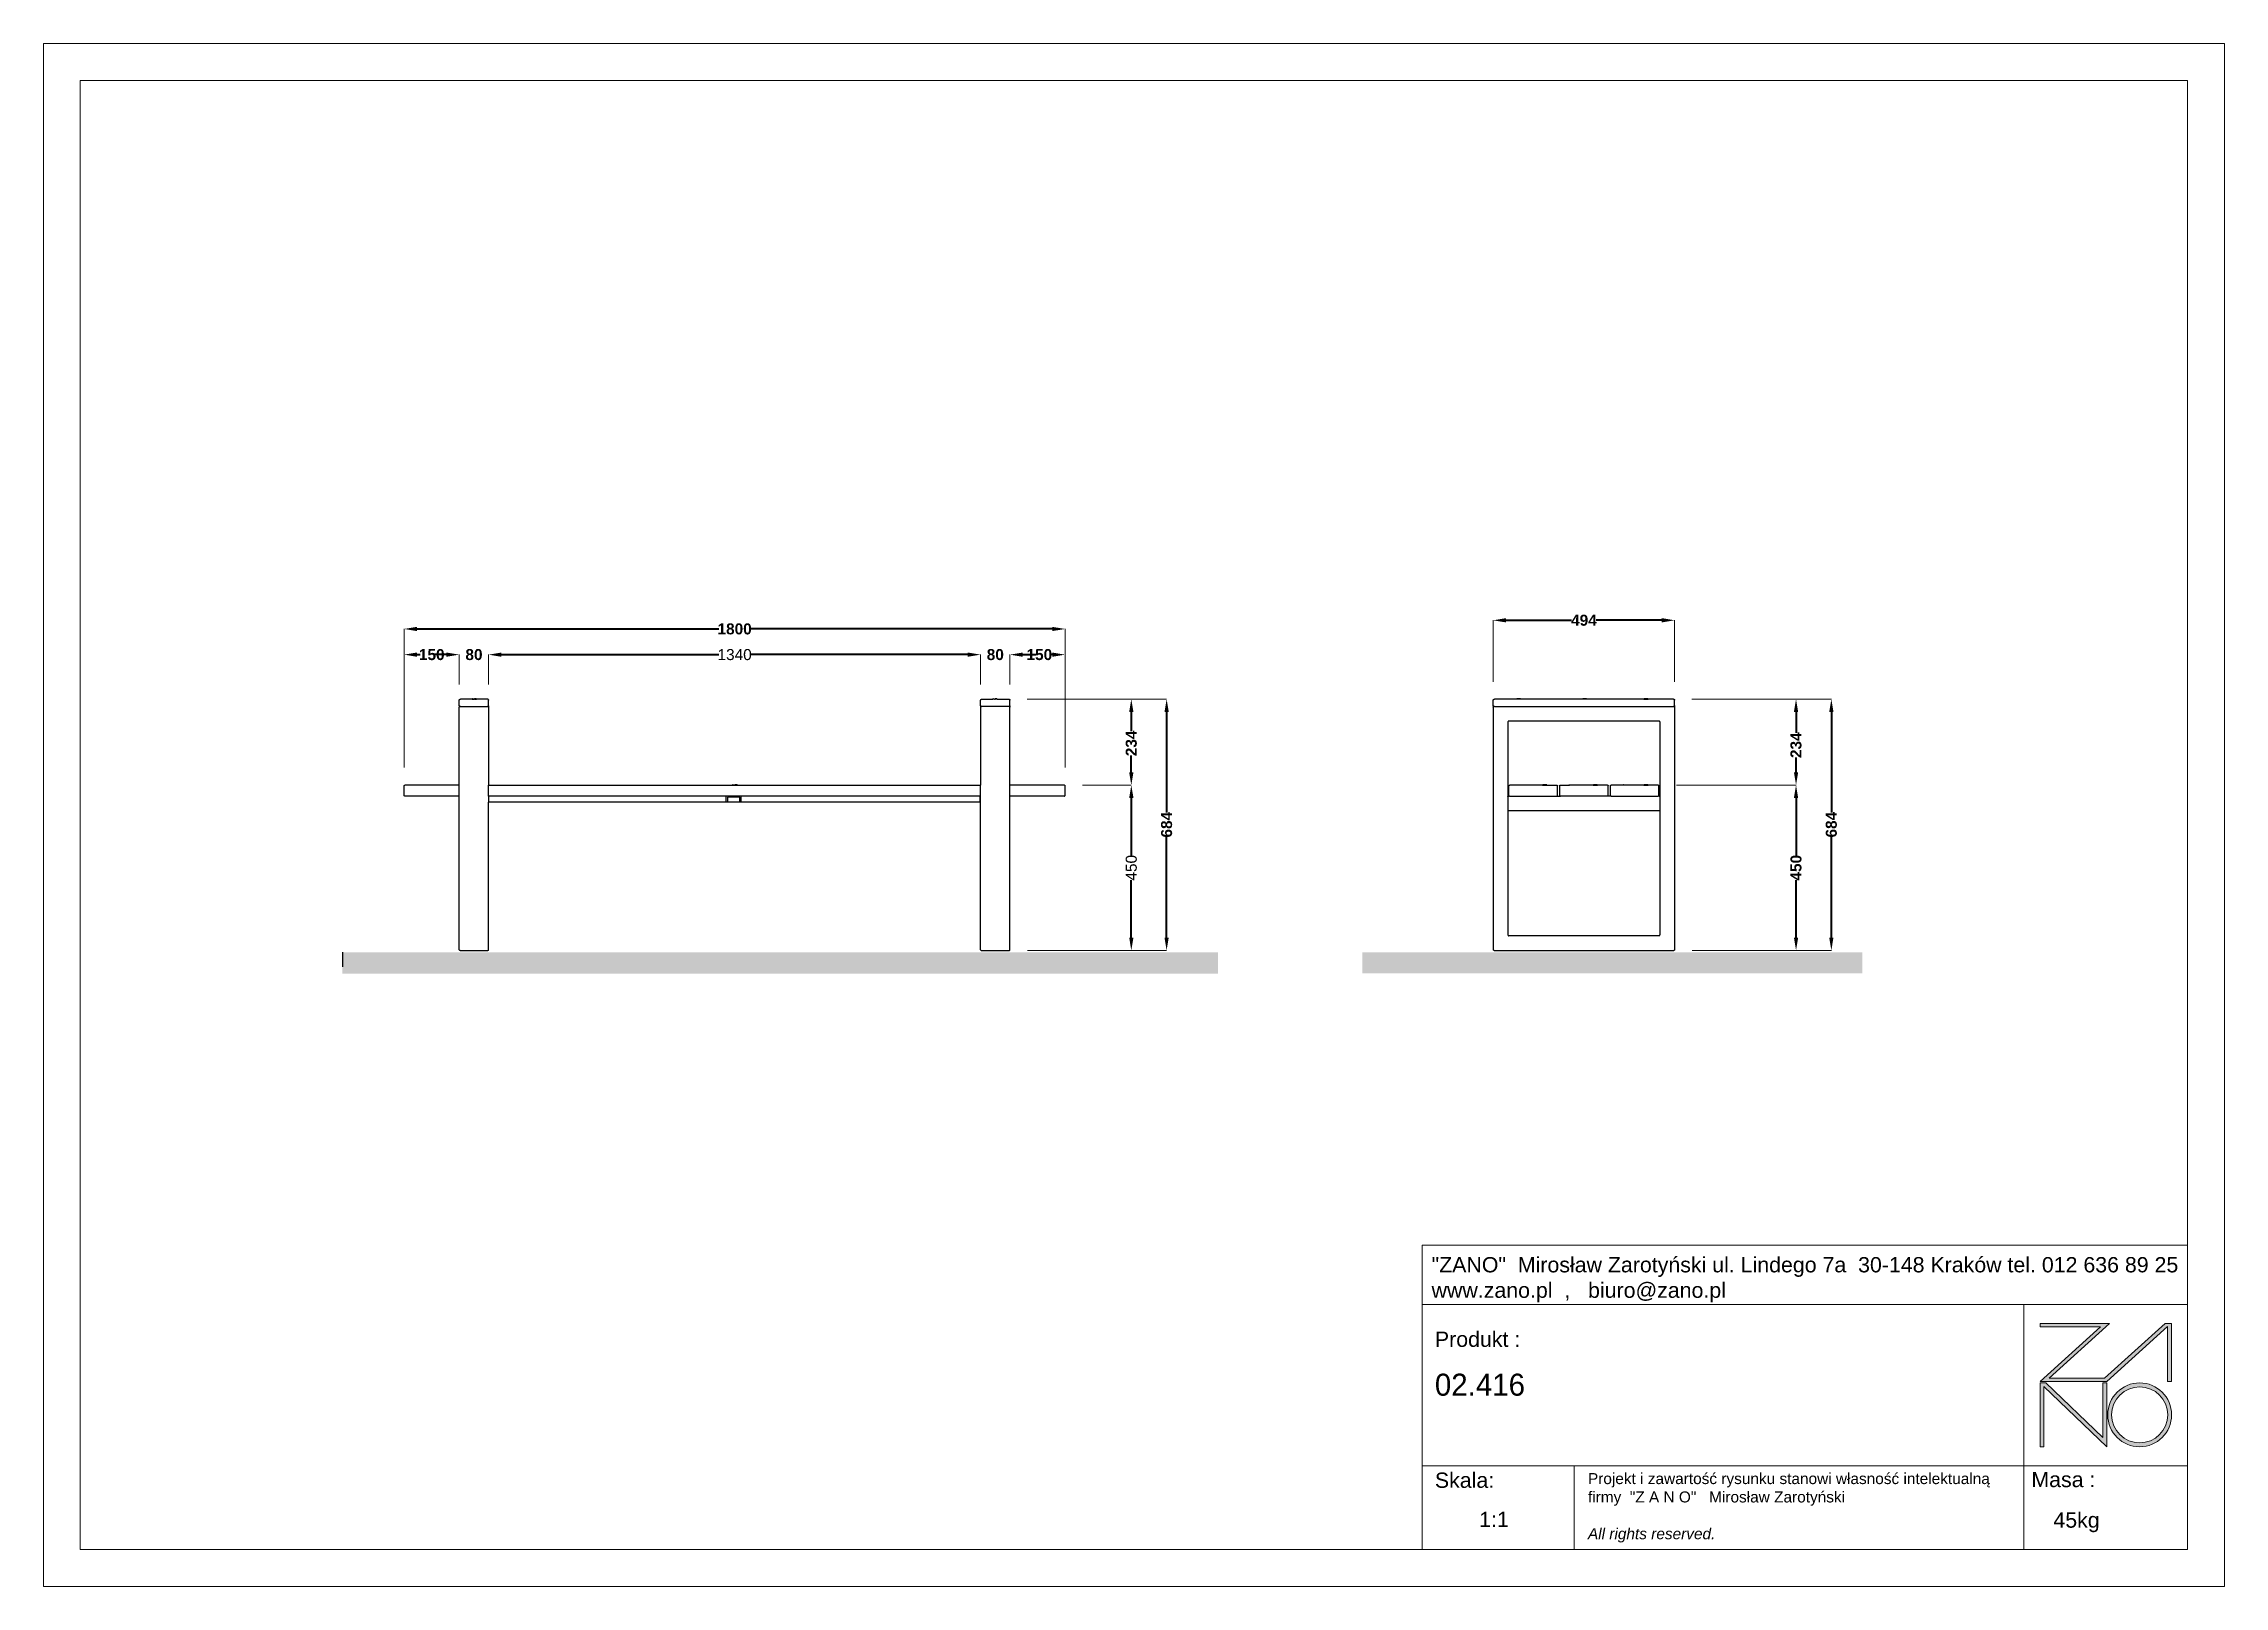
# Model space of a CAD drawing. Header units: millimetres. Extents: x 462 to 6402, y 441 to 4641.
import ezdxf

# ---------------------------------------------------------------- set-up
doc = ezdxf.new("R2010")
doc.units = ezdxf.units.MM
doc.header["$PDSIZE"] = -1
doc.layers.add('tabelka', color=7, linetype='Continuous')
doc.layers.add('wymiarowanie', color=7, linetype='Continuous')
doc.dimstyles.get("Standard").update_dxf_attribs({"dimtxt": 0.18, "dimasz": 0.18, "dimexe": 0.18, "dimexo": 0.0625, "dimgap": 0.09, "dimtad": 0, "dimtih": 1, "dimtoh": 1, "dimdec": 4, "dimzin": 0, "dimdsep": 46, "dimtxsty": 'Standard', "dimcen": 0.09, "dimadec": 0, "dimazin": 0, "dimtfac": 1, "dimtdec": 4, "dimtofl": 0, "dimtmove": 0, "dimatfit": 3, "dimfxl": 1, "dimtolj": 1, "dimtzin": 0, "dimarcsym": 0})

msp = doc.modelspace()

# ---------------------------------------------------------------- blocks, each defined once
blk = doc.blocks.new('zano')
at = {"layer": 'Defpoints', "lineweight": 5}
for points in [[(6270.2, 3716.2), (6270.2, 3707.4), (6434.8, 3707.4), (6270.2, 3558.4), (6452.4, 3558.4), (6617.9, 3708.2), (6617.9, 3558.4), (6628.6, 3558.4), (6628.6, 3716.2), (6610.7, 3716.2), (6446.1, 3567.2), (6295.4, 3567.2), (6459.9, 3716.2), (6270.2, 3716.2), (6270.2, 3707.4)], [(6270.2, 3554.4), (6286.2, 3554.4), (6441.7, 3405.6), (6441.7, 3554.4), (6452.4, 3554.4), (6452.4, 3380.5), (6281, 3544.6), (6281, 3380.5), (6270.2, 3380.5)]]:
    blk.add_hatch(color=251, dxfattribs=at).paths.add_polyline_path(points)
h = blk.add_hatch(color=251, dxfattribs=at)
h.paths.add_polyline_path([(6454.7, 3467.4, 1), (6628.6, 3467.4, 1)])
h.paths.add_polyline_path([(6617.9, 3467.4, -1), (6465.4, 3467.4, -1)], flags=16)
at = {"layer": 'Defpoints', "color": 251, "lineweight": 5}
blk.add_lwpolyline([(6434.8, 3707.4), (6270.2, 3558.4), (6452.4, 3558.4), (6617.9, 3708.2), (6617.9, 3558.4), (6628.6, 3558.4), (6628.6, 3716.2), (6610.7, 3716.2), (6446.1, 3567.2), (6295.4, 3567.2), (6459.9, 3716.2), (6270.2, 3716.2), (6270.2, 3707.4), (6432.1, 3707.4)], dxfattribs=at)
for points in [[(6270.2, 3716.2), (6270.2, 3707.4), (6434.8, 3707.4), (6270.2, 3558.4), (6452.4, 3558.4), (6617.9, 3708.2), (6617.9, 3558.4), (6628.6, 3558.4), (6628.6, 3716.2), (6610.7, 3716.2), (6446.1, 3567.2), (6295.4, 3567.2), (6459.9, 3716.2), (6270.2, 3716.2), (6270.2, 3707.4)], [(6270.2, 3554.4), (6286.2, 3554.4), (6441.7, 3405.6), (6441.7, 3554.4), (6452.4, 3554.4), (6452.4, 3380.5), (6281, 3544.6), (6281, 3380.5), (6270.2, 3380.5)]]:
    blk.add_lwpolyline(points, close=True, dxfattribs=at)
for radius in [87, 76.3]:
    blk.add_circle((6541.7, 3467.4), radius, dxfattribs=at)
blk = doc.blocks.new('TABELA')
at = {"layer": 'tabelka', "lineweight": 5}
for p, q in [((4587.4, 3929.4), (6672.4, 3929.4)), ((4587.4, 3767.6), (4587.4, 3929.4)), ((4587.4, 3929.4), (6672.4, 3929.4)), ((6226.5, 3767.6), (6226.5, 3329)), ((4587.4, 3329), (6672.4, 3329)), ((5001.6, 3329), (5001.6, 3100.4)), ((6226.5, 3329), (6226.5, 3100.4))]:
    blk.add_line(p, q, dxfattribs=at)
blk.add_lwpolyline([(4587.4, 3767.6), (6672.4, 3767.6), (6672.4, 3100.4), (4587.4, 3100.4)], close=True, dxfattribs=at)
blk.add_blockref('zano', (0, 0))
at = {"layer": 'tabelka', "lineweight": 5, "attachment_point": 1}
for s, insert, char_height, width in [('{\\fArial|b0|i0|c238|p34;"ZANO"  Mirosław Zarotyński ul. Lindego 7a  30-148 Kraków tel. 012 636 89 25\\Pwww.zano.pl  ,   biuro@zano.pl}', (4613, 3896.9), 41.595, 2040.38), ('{\\fArial|b0|i0|c238|p34;Produkt : }', (4622, 3694.1), 41.595, 265.273), ('{\\fCentury Gothic|b0|i0|c238|p34;02.416}', (4622, 3579.5), 60, 849.376), ('{\\fArial|b0|i0|c238|p34;Skala: }', (4622, 3310.3), 41.595, 191.675), ('{\\fArial|b0|i0|c238|p34;Masa :}', (6246.7, 3312.2), 41.595, 200.457), ('{\\fArial|b0|i0|c238|p34;1:1}', (4742.5, 3203.5), 41.595, 42.482), ('{\\fArial|b0|i0|c238|p34;45kg}', (6306.7, 3201.8), 41.595, 42.482)]:
    blk.add_mtext(s, dxfattribs=dict(at, insert=insert, char_height=char_height, width=width))
at = {"layer": 'tabelka', "color": 1, "lineweight": 5, "insert": (5038.9, 3308.9), "char_height": 30, "width": 1186.12, "attachment_point": 1}
blk.add_mtext('{\\fArial|b0|i0|c0|p34;Projekt i zawartość rysunku stanowi własność intelektualną firmy \\fArial|b0|i0|c238|p34; "Z A N O"   Mirosław Zarotyński\\fArial|b0|i1|c238|p34;\\P\\PAll rights reserved.}', dxfattribs=at)
blk = doc.blocks.new('*D22')
at = {"layer": 'Defpoints', "color": 0, "transparency": 16777216}
for p in [(3244.1, 3047.6), (1444.1, 2620.5), (3244.1, 2620.5)]:
    blk.add_point(p, dxfattribs=at)
at = {"layer": 'wymiarowanie', "color": 0, "lineweight": 0, "transparency": 16777216}
for p, q in [((1444.1, 2670.5), (1444.1, 3047.6)), ((3244.1, 2670.5), (3244.1, 3047.6))]:
    blk.add_line(p, q, dxfattribs=at)
at = {"layer": 'wymiarowanie', "color": 0, "lineweight": 40, "transparency": 16777216}
for p, q in [((1479.1, 3047.6), (2300.8, 3047.6)), ((3209.1, 3047.6), (2387.4, 3047.6))]:
    blk.add_line(p, q, dxfattribs=at)
at = {"layer": 'wymiarowanie', "color": 0, "transparency": 16777216}
for points in [[(1479.1, 3053.4), (1479.1, 3041.8), (1444.1, 3047.6)], [(3209.1, 3053.4), (3209.1, 3041.8), (3244.1, 3047.6)]]:
    blk.add_solid(points, dxfattribs=at)
at = {"layer": 'wymiarowanie', "color": 0, "transparency": 16777216, "insert": (2344.1, 3047.6), "char_height": 30, "attachment_point": 5}
blk.add_mtext('{\\f@Arial Unicode MS|b1|i0|c238|p34;1800}', dxfattribs=at)
blk = doc.blocks.new('*D23')
at = {"layer": 'Defpoints', "color": 0, "transparency": 16777216}
for p in [(1594.1, 2977.7), (1594.1, 2846.5), (1444.1, 2620.5)]:
    blk.add_point(p, dxfattribs=at)
at = {"layer": 'wymiarowanie', "color": 0, "lineweight": 0, "transparency": 16777216}
for p, q in [((1444.1, 2670.5), (1444.1, 2977.7)), ((1594.1, 2896.5), (1594.1, 2977.7))]:
    blk.add_line(p, q, dxfattribs=at)
at = {"layer": 'wymiarowanie', "color": 0, "lineweight": 40, "transparency": 16777216}
for p, q in [((1479.1, 2977.7), (1487.3, 2977.7)), ((1559.1, 2977.7), (1550.8, 2977.7))]:
    blk.add_line(p, q, dxfattribs=at)
at = {"layer": 'wymiarowanie', "color": 0, "transparency": 16777216}
for points in [[(1479.1, 2983.5), (1479.1, 2971.9), (1444.1, 2977.7)], [(1559.1, 2983.5), (1559.1, 2971.9), (1594.1, 2977.7)]]:
    blk.add_solid(points, dxfattribs=at)
at = {"layer": 'wymiarowanie', "color": 0, "transparency": 16777216, "insert": (1519.1, 2977.7), "char_height": 30, "attachment_point": 5}
blk.add_mtext('{\\f@Arial Unicode MS|b1|i0|c238|p34;150}', dxfattribs=at)
blk = doc.blocks.new('*D24')
at = {"layer": 'Defpoints', "color": 0, "transparency": 16777216}
for p in [(1674.1, 2977.7), (1594.1, 2853.5), (1674.1, 2853.5)]:
    blk.add_point(p, dxfattribs=at)
at = {"layer": 'wymiarowanie', "color": 0, "lineweight": 40, "transparency": 16777216}
for p, q in [((1559.1, 2977.7), (1524.1, 2977.7)), ((1709.1, 2977.7), (1744.1, 2977.7))]:
    blk.add_line(p, q, dxfattribs=at)
at = {"layer": 'wymiarowanie', "color": 0, "lineweight": 0, "transparency": 16777216}
for p, q in [((1594.1, 2903.5), (1594.1, 2977.7)), ((1674.1, 2903.5), (1674.1, 2977.7))]:
    blk.add_line(p, q, dxfattribs=at)
at = {"layer": 'wymiarowanie', "color": 0, "transparency": 16777216}
for points in [[(1559.1, 2983.5), (1559.1, 2971.9), (1594.1, 2977.7)], [(1709.1, 2983.5), (1709.1, 2971.9), (1674.1, 2977.7)]]:
    blk.add_solid(points, dxfattribs=at)
at = {"layer": 'wymiarowanie', "color": 0, "transparency": 16777216, "insert": (1634.1, 2977.7), "char_height": 30, "attachment_point": 5}
blk.add_mtext('{\\f@Arial Unicode MS|b1|i0|c238|p34;80}', dxfattribs=at)
blk = doc.blocks.new('*D25')
at = {"layer": 'Defpoints', "color": 0, "transparency": 16777216}
for p in [(3014.1, 2977.7), (1674.1, 2846.5), (3014.1, 2846.5)]:
    blk.add_point(p, dxfattribs=at)
at = {"layer": 'wymiarowanie', "color": 0, "lineweight": 0, "transparency": 16777216}
for p, q in [((1674.1, 2896.5), (1674.1, 2977.7)), ((3014.1, 2896.5), (3014.1, 2977.7))]:
    blk.add_line(p, q, dxfattribs=at)
at = {"layer": 'wymiarowanie', "color": 0, "lineweight": 40, "transparency": 16777216}
for p, q in [((1709.1, 2977.7), (2300.7, 2977.7)), ((2979.1, 2977.7), (2387.4, 2977.7))]:
    blk.add_line(p, q, dxfattribs=at)
at = {"layer": 'wymiarowanie', "color": 0, "transparency": 16777216}
for points in [[(1709.1, 2983.5), (1709.1, 2971.9), (1674.1, 2977.7)], [(2979.1, 2983.5), (2979.1, 2971.9), (3014.1, 2977.7)]]:
    blk.add_solid(points, dxfattribs=at)
at = {"layer": 'wymiarowanie', "color": 0, "transparency": 16777216, "insert": (2344.1, 2977.7), "char_height": 30, "attachment_point": 5}
blk.add_mtext('{\\f@Arial Unicode MS|b0|i0|c238|p34;1340}', dxfattribs=at)
blk = doc.blocks.new('*D26')
at = {"layer": 'Defpoints', "color": 0, "transparency": 16777216}
for p in [(3094.1, 2977.7), (3014.1, 2853.5), (3094.1, 2853.5)]:
    blk.add_point(p, dxfattribs=at)
at = {"layer": 'wymiarowanie', "color": 0, "lineweight": 40, "transparency": 16777216}
for p, q in [((2979.1, 2977.7), (2944.1, 2977.7)), ((3129.1, 2977.7), (3164.1, 2977.7))]:
    blk.add_line(p, q, dxfattribs=at)
at = {"layer": 'wymiarowanie', "color": 0, "lineweight": 0, "transparency": 16777216}
for p, q in [((3014.1, 2903.5), (3014.1, 2977.7)), ((3094.1, 2903.5), (3094.1, 2977.7))]:
    blk.add_line(p, q, dxfattribs=at)
at = {"layer": 'wymiarowanie', "color": 0, "transparency": 16777216}
for points in [[(2979.1, 2983.5), (2979.1, 2971.9), (3014.1, 2977.7)], [(3129.1, 2983.5), (3129.1, 2971.9), (3094.1, 2977.7)]]:
    blk.add_solid(points, dxfattribs=at)
at = {"layer": 'wymiarowanie', "color": 0, "transparency": 16777216, "insert": (3054.1, 2977.7), "char_height": 30, "attachment_point": 5}
blk.add_mtext('{\\f@Arial Unicode MS|b1|i0|c238|p34;80}', dxfattribs=at)
blk = doc.blocks.new('*D27')
at = {"layer": 'Defpoints', "color": 0, "transparency": 16777216}
for p in [(3244.1, 2977.7), (3094.1, 2846.5), (3244.1, 2620.5)]:
    blk.add_point(p, dxfattribs=at)
at = {"layer": 'wymiarowanie', "color": 0, "lineweight": 0, "transparency": 16777216}
for p, q in [((3094.1, 2896.5), (3094.1, 2977.7)), ((3244.1, 2670.5), (3244.1, 2977.7))]:
    blk.add_line(p, q, dxfattribs=at)
at = {"layer": 'wymiarowanie', "color": 0, "lineweight": 40, "transparency": 16777216}
for p, q in [((3129.1, 2977.7), (3142.3, 2977.7)), ((3209.1, 2977.7), (3205.8, 2977.7))]:
    blk.add_line(p, q, dxfattribs=at)
at = {"layer": 'wymiarowanie', "color": 0, "transparency": 16777216}
for points in [[(3129.1, 2983.5), (3129.1, 2971.9), (3094.1, 2977.7)], [(3209.1, 2983.5), (3209.1, 2971.9), (3244.1, 2977.7)]]:
    blk.add_solid(points, dxfattribs=at)
at = {"layer": 'wymiarowanie', "color": 0, "transparency": 16777216, "insert": (3174.1, 2977.7), "char_height": 30, "attachment_point": 5}
blk.add_mtext('{\\f@Arial Unicode MS|b1|i0|c238|p34;150}', dxfattribs=at)
blk = doc.blocks.new('*D28')
at = {"layer": 'Defpoints', "color": 0, "transparency": 16777216}
for p in [(3091.1, 2856.5), (3520.8, 2856.5), (3092.1, 2172.5)]:
    blk.add_point(p, dxfattribs=at)
at = {"layer": 'wymiarowanie', "color": 0, "lineweight": 0, "transparency": 16777216}
for p, q in [((3141.1, 2856.5), (3520.8, 2856.5)), ((3142.1, 2172.5), (3520.8, 2172.5))]:
    blk.add_line(p, q, dxfattribs=at)
at = {"layer": 'wymiarowanie', "color": 0, "lineweight": 40, "transparency": 16777216}
for p, q in [((3520.8, 2821.5), (3520.8, 2547.8)), ((3520.8, 2207.5), (3520.8, 2481.5))]:
    blk.add_line(p, q, dxfattribs=at)
at = {"layer": 'wymiarowanie', "color": 0, "transparency": 16777216}
for points in [[(3515, 2821.5), (3526.6, 2821.5), (3520.8, 2856.5)], [(3515, 2207.5), (3526.6, 2207.5), (3520.8, 2172.5)]]:
    blk.add_solid(points, dxfattribs=at)
at = {"layer": 'wymiarowanie', "color": 0, "transparency": 16777216, "insert": (3520.8, 2514.7), "char_height": 30, "attachment_point": 5, "rotation": 90}
blk.add_mtext('{\\f@Arial Unicode MS|b1|i0|c238|p34;684}', dxfattribs=at)
blk = doc.blocks.new('*D29')
at = {"layer": 'Defpoints', "color": 0, "transparency": 16777216}
for p in [(3242.1, 2622.5), (3424.6, 2622.5), (3092.1, 2172.5)]:
    blk.add_point(p, dxfattribs=at)
at = {"layer": 'wymiarowanie', "color": 0, "lineweight": 0, "transparency": 16777216}
for p, q in [((3292.1, 2622.5), (3424.6, 2622.5)), ((3142.1, 2172.5), (3424.6, 2172.5))]:
    blk.add_line(p, q, dxfattribs=at)
at = {"layer": 'wymiarowanie', "color": 0, "lineweight": 40, "transparency": 16777216}
for p, q in [((3424.6, 2587.5), (3424.6, 2431.2)), ((3424.6, 2207.5), (3424.6, 2363.8))]:
    blk.add_line(p, q, dxfattribs=at)
at = {"layer": 'wymiarowanie', "color": 0, "transparency": 16777216}
for points in [[(3418.8, 2587.5), (3430.5, 2587.5), (3424.6, 2622.5)], [(3418.8, 2207.5), (3430.5, 2207.5), (3424.6, 2172.5)]]:
    blk.add_solid(points, dxfattribs=at)
at = {"layer": 'wymiarowanie', "color": 0, "transparency": 16777216, "insert": (3424.6, 2397.5), "char_height": 30, "attachment_point": 5, "rotation": 90}
blk.add_mtext('{\\f@Arial Unicode MS|b0|i0|c238|p34;450}', dxfattribs=at)
blk = doc.blocks.new('*D30')
at = {"layer": 'Defpoints', "color": 0, "transparency": 16777216}
for p in [(3091.1, 2856.5), (3424.6, 2856.5), (3242.1, 2622.5)]:
    blk.add_point(p, dxfattribs=at)
at = {"layer": 'wymiarowanie', "color": 0, "lineweight": 0, "transparency": 16777216}
for p, q in [((3141.1, 2856.5), (3424.6, 2856.5)), ((3292.1, 2622.5), (3424.6, 2622.5))]:
    blk.add_line(p, q, dxfattribs=at)
at = {"layer": 'wymiarowanie', "color": 0, "lineweight": 40, "transparency": 16777216}
for p, q in [((3424.6, 2821.5), (3424.6, 2769.5)), ((3424.6, 2657.5), (3424.6, 2702.8))]:
    blk.add_line(p, q, dxfattribs=at)
at = {"layer": 'wymiarowanie', "color": 0, "transparency": 16777216}
for points in [[(3418.8, 2821.5), (3430.5, 2821.5), (3424.6, 2856.5)], [(3418.8, 2657.5), (3430.5, 2657.5), (3424.6, 2622.5)]]:
    blk.add_solid(points, dxfattribs=at)
at = {"layer": 'wymiarowanie', "color": 0, "transparency": 16777216, "insert": (3424.6, 2736.2), "char_height": 30, "attachment_point": 5, "rotation": 90}
blk.add_mtext('{\\f@Arial Unicode MS|b1|i0|c238|p34;234}', dxfattribs=at)
blk = doc.blocks.new('*D53')
at = {"layer": 'Defpoints', "color": 0, "transparency": 16777216}
for p in [(4904.5, 3071.2), (4410.5, 2853.6), (4904.5, 2853.6)]:
    blk.add_point(p, dxfattribs=at)
at = {"layer": 'wymiarowanie', "color": 0, "lineweight": 0, "transparency": 16777216}
for p, q in [((4410.5, 2903.6), (4410.5, 3071.2)), ((4904.5, 2903.6), (4904.5, 3071.2))]:
    blk.add_line(p, q, dxfattribs=at)
at = {"layer": 'wymiarowanie', "color": 0, "lineweight": 40, "transparency": 16777216}
for p, q in [((4445.5, 3071.2), (4623.8, 3071.2)), ((4869.5, 3071.2), (4691.1, 3071.2))]:
    blk.add_line(p, q, dxfattribs=at)
at = {"layer": 'wymiarowanie', "color": 0, "transparency": 16777216}
for points in [[(4445.5, 3077.1), (4445.5, 3065.4), (4410.5, 3071.2)], [(4869.5, 3077.1), (4869.5, 3065.4), (4904.5, 3071.2)]]:
    blk.add_solid(points, dxfattribs=at)
at = {"layer": 'wymiarowanie', "color": 0, "transparency": 16777216, "insert": (4657.5, 3071.2), "char_height": 30, "attachment_point": 5}
blk.add_mtext('{\\f@Arial Unicode MS|b1|i0|c238|p34;494}', dxfattribs=at)
blk = doc.blocks.new('*D54')
at = {"layer": 'Defpoints', "color": 0, "transparency": 16777216}
for p in [(4901.6, 2856.6), (5331.4, 2856.6), (4902.6, 2172.6)]:
    blk.add_point(p, dxfattribs=at)
at = {"layer": 'wymiarowanie', "color": 0, "lineweight": 0, "transparency": 16777216}
for p, q in [((4951.6, 2856.6), (5331.4, 2856.6)), ((4952.6, 2172.6), (5331.4, 2172.6))]:
    blk.add_line(p, q, dxfattribs=at)
at = {"layer": 'wymiarowanie', "color": 0, "lineweight": 40, "transparency": 16777216}
for p, q in [((5331.4, 2821.6), (5331.4, 2547.9)), ((5331.4, 2207.6), (5331.4, 2481.6))]:
    blk.add_line(p, q, dxfattribs=at)
at = {"layer": 'wymiarowanie', "color": 0, "transparency": 16777216}
for points in [[(5325.5, 2821.6), (5337.2, 2821.6), (5331.4, 2856.6)], [(5325.5, 2207.6), (5337.2, 2207.6), (5331.4, 2172.6)]]:
    blk.add_solid(points, dxfattribs=at)
at = {"layer": 'wymiarowanie', "color": 0, "transparency": 16777216, "insert": (5331.4, 2514.8), "char_height": 30, "attachment_point": 5, "rotation": 90}
blk.add_mtext('{\\f@Arial Unicode MS|b1|i0|c238|p34;684}', dxfattribs=at)
blk = doc.blocks.new('*D55')
at = {"layer": 'Defpoints', "color": 0, "transparency": 16777216}
for p in [(4859.3, 2622.6), (5235.2, 2622.6), (4902.6, 2172.6)]:
    blk.add_point(p, dxfattribs=at)
at = {"layer": 'wymiarowanie', "color": 0, "lineweight": 0, "transparency": 16777216}
for p, q in [((4909.3, 2622.6), (5235.2, 2622.6)), ((4952.6, 2172.6), (5235.2, 2172.6))]:
    blk.add_line(p, q, dxfattribs=at)
at = {"layer": 'wymiarowanie', "color": 0, "lineweight": 40, "transparency": 16777216}
for p, q in [((5235.2, 2587.6), (5235.2, 2431.3)), ((5235.2, 2207.6), (5235.2, 2363.9))]:
    blk.add_line(p, q, dxfattribs=at)
at = {"layer": 'wymiarowanie', "color": 0, "transparency": 16777216}
for points in [[(5229.4, 2587.6), (5241, 2587.6), (5235.2, 2622.6)], [(5229.4, 2207.6), (5241, 2207.6), (5235.2, 2172.6)]]:
    blk.add_solid(points, dxfattribs=at)
at = {"layer": 'wymiarowanie', "color": 0, "transparency": 16777216, "insert": (5235.2, 2397.6), "char_height": 30, "attachment_point": 5, "rotation": 90}
blk.add_mtext('{\\f@Arial Unicode MS|b1|i0|c238|p34;450}', dxfattribs=at)
blk = doc.blocks.new('*D56')
at = {"layer": 'Defpoints', "color": 0, "transparency": 16777216}
for p in [(4901.6, 2856.6), (5235.2, 2856.6), (4859.3, 2622.6)]:
    blk.add_point(p, dxfattribs=at)
at = {"layer": 'wymiarowanie', "color": 0, "lineweight": 0, "transparency": 16777216}
for p, q in [((4951.6, 2856.6), (5235.2, 2856.6)), ((4909.3, 2622.6), (5235.2, 2622.6))]:
    blk.add_line(p, q, dxfattribs=at)
at = {"layer": 'wymiarowanie', "color": 0, "lineweight": 40, "transparency": 16777216}
for p, q in [((5235.2, 2821.6), (5235.2, 2764.4)), ((5235.2, 2657.6), (5235.2, 2697.7))]:
    blk.add_line(p, q, dxfattribs=at)
at = {"layer": 'wymiarowanie', "color": 0, "transparency": 16777216}
for points in [[(5229.4, 2821.6), (5241, 2821.6), (5235.2, 2856.6)], [(5229.4, 2657.6), (5241, 2657.6), (5235.2, 2622.6)]]:
    blk.add_solid(points, dxfattribs=at)
at = {"layer": 'wymiarowanie', "color": 0, "transparency": 16777216, "insert": (5235.2, 2731.1), "char_height": 30, "attachment_point": 5, "rotation": 90}
blk.add_mtext('{\\f@Arial Unicode MS|b1|i0|c238|p34;234}', dxfattribs=at)

# ---------------------------------------------------------------- dimensions: what is measured, and where the dimension line sits
at = {"layer": 'wymiarowanie', "color": 0}
for base, p1, p2, picture, middle in [((4904.5, 3071.2), (4410.5, 2853.6), (4904.5, 2853.6), '*D53', (4657.5, 3071.2)), ((1594.1, 2977.7), (1444.1, 2620.5), (1594.1, 2846.5), '*D23', (1519.1, 2977.7)), ((1674.1, 2977.7), (1594.1, 2853.5), (1674.1, 2853.5), '*D24', (1634.1, 2977.7)), ((3094.1, 2977.7), (3014.1, 2853.5), (3094.1, 2853.5), '*D26', (3054.1, 2977.7)), ((3244.1, 2977.7), (3094.1, 2846.5), (3244.1, 2620.5), '*D27', (3174.1, 2977.7))]:
    dim = msp.add_linear_dim(base=base, p1=p1, p2=p2, text='{\\f@Arial Unicode MS|b1|i0|c238|p34;<>}', dimstyle='Standard', override={"dimtxt": 30, "dimasz": 35, "dimexe": 0, "dimexo": 50, "dimgap": 0, "dimdec": 0, "dimsd1": 0, "dimsd2": 0, "dimtmove": 2, "dimtolj": 0, "dimlwd": 40, "dimlwe": 0}, dxfattribs=at)
    dim.commit()
    dim.dimension.update_dxf_attribs({"geometry": picture, "text_midpoint": middle, "dimtype": 160})
for base, p1, p2, text, picture, middle in [((3244.1, 3047.6), (1444.1, 2620.5), (3244.1, 2620.5), '{\\f@Arial Unicode MS|b1|i0|c238|p34;<>}', '*D22', (2344.1, 3047.6)), ((3014.1, 2977.7), (1674.1, 2846.5), (3014.1, 2846.5), '{\\f@Arial Unicode MS|b0|i0|c238|p34;<>}', '*D25', (2344.1, 2977.7))]:
    dim = msp.add_linear_dim(base=base, p1=p1, p2=p2, text=text, dimstyle='Standard', override={"dimtxt": 30, "dimasz": 35, "dimexe": 0, "dimexo": 50, "dimgap": 0, "dimdec": 0, "dimsd1": 0, "dimsd2": 0, "dimtmove": 2, "dimtolj": 0, "dimlwd": 40, "dimlwe": 0}, dxfattribs=at)
    dim.commit()
    dim.dimension.update_dxf_attribs({"geometry": picture, "text_midpoint": middle})
for base, p1, p2, text, override, picture, middle in [((3520.8, 2856.5), (3092.1, 2172.5), (3091.1, 2856.5), '{\\f@Arial Unicode MS|b1|i0|c238|p34;<>}', {"dimtxt": 30, "dimasz": 35, "dimexe": 0, "dimexo": 50, "dimgap": 0, "dimdec": 0, "dimsd1": 0, "dimsd2": 0, "dimtmove": 2, "dimtolj": 0, "dimlwd": 40, "dimlwe": 0}, '*D28', (3520.8, 2514.7)), ((3424.6, 2856.5), (3242.1, 2622.5), (3091.1, 2856.5), '{\\f@Arial Unicode MS|b1|i0|c238|p34;<>}', {"dimtxt": 30, "dimasz": 35, "dimexe": 0, "dimexo": 50, "dimgap": 0, "dimdec": 0, "dimtmove": 2, "dimtolj": 0, "dimlwd": 40, "dimlwe": 0}, '*D30', (3424.6, 2736.2)), ((5235.2, 2856.6), (4859.3, 2622.6), (4901.6, 2856.6), '{\\f@Arial Unicode MS|b1|i0|c238|p34;<>}', {"dimtxt": 30, "dimasz": 35, "dimexe": 0, "dimexo": 50, "dimgap": 0, "dimdec": 0, "dimsd1": 0, "dimsd2": 0, "dimtmove": 2, "dimtolj": 0, "dimlwd": 40, "dimlwe": 0}, '*D56', (5235.2, 2731.1)), ((5331.4, 2856.6), (4902.6, 2172.6), (4901.6, 2856.6), '{\\f@Arial Unicode MS|b1|i0|c238|p34;<>}', {"dimtxt": 30, "dimasz": 35, "dimexe": 0, "dimexo": 50, "dimgap": 0, "dimdec": 0, "dimsd1": 0, "dimsd2": 0, "dimtmove": 2, "dimtolj": 0, "dimlwd": 40, "dimlwe": 0}, '*D54', (5331.4, 2514.8)), ((3424.6, 2622.5), (3092.1, 2172.5), (3242.1, 2622.5), '{\\f@Arial Unicode MS|b0|i0|c238|p34;<>}', {"dimtxt": 30, "dimasz": 35, "dimexe": 0, "dimexo": 50, "dimgap": 0, "dimdec": 0, "dimsd1": 0, "dimsd2": 0, "dimtmove": 2, "dimtolj": 0, "dimlwd": 40, "dimlwe": 0}, '*D29', (3424.6, 2397.5)), ((5235.2, 2622.6), (4902.6, 2172.6), (4859.3, 2622.6), '{\\f@Arial Unicode MS|b1|i0|c238|p34;<>}', {"dimtxt": 30, "dimasz": 35, "dimexe": 0, "dimexo": 50, "dimgap": 0, "dimdec": 0, "dimsd1": 0, "dimsd2": 0, "dimtmove": 2, "dimtolj": 0, "dimlwd": 40, "dimlwe": 0}, '*D55', (5235.2, 2397.6))]:
    dim = msp.add_linear_dim(base=base, p1=p1, p2=p2, angle=90, text=text, dimstyle='Standard', override=override, dxfattribs=at)
    dim.commit()
    dim.dimension.update_dxf_attribs({"geometry": picture, "text_midpoint": middle, "dimtype": 160, "text_rotation": 90})

# ---------------------------------------------------------------- hatches: boundary and pattern name
h = msp.add_hatch(color=256)
h.dxf.hatch_style = 1
h.set_gradient(color1=(173, 173, 173), tint=1, name='HEMISPHERICAL')
h.paths.add_polyline_path([(3660.6, 2109.6), (3660.6, 2167.5), (1275.9, 2167.5), (1275.9, 2109.6)])
h = msp.add_hatch(color=256)
h.dxf.hatch_style = 1
h.set_gradient(color1=(173, 173, 173), tint=1, name='HEMISPHERICAL')
h.paths.add_polyline_path([(5415.5, 2109.7), (5415.5, 2167.6), (4054.1, 2167.6), (4054.1, 2109.7)])

# ---------------------------------------------------------------- linework, layer by layer
for p, q in [((1594.1, 2853.9), (1594.2, 2854.3)), ((1594.1, 2853.9), (1594.1, 2853.5)), ((1594.1, 2839.5), (1594.1, 2853.5)), ((1594.2, 2854.4), (1594.4, 2854.8)), ((1594.2, 2854.4), (1594.2, 2854.3)), ((1594.4, 2854.8), (1594.7, 2855.2)), ((1594.7, 2855.2), (1595, 2855.6)), ((1595, 2855.6), (1595.3, 2855.9)), ((1595.3, 2855.9), (1595.7, 2856.2)), ((1595.7, 2856.2), (1596.2, 2856.3)), ((1596.2, 2856.3), (1596.6, 2856.4)), ((1596.6, 2856.4), (1597.1, 2856.5)), ((1629, 2856.5), (1597.1, 2856.5)), ((1629.1, 2856.9), (1629, 2856.5)), ((1629, 2856.5), (1633.9, 2856.5)), ((1629.5, 2857.3), (1629.1, 2856.9)), ((1630, 2857.4), (1629.5, 2857.3)), ((1630, 2857.4), (1633.9, 2857.4)), ((1633.9, 2857.4), (1633.9, 2856.5)), ((1635.9, 2856.5), (1633.9, 2856.5)), ((1639.9, 2857.4), (1635.9, 2857.4)), ((1635.9, 2856.5), (1635.9, 2857.4)), ((1635.9, 2856.5), (1640.8, 2856.5)), ((1639.9, 2857.4), (1640.4, 2857.3)), ((1640.4, 2857.3), (1640.7, 2856.9)), ((1640.7, 2856.9), (1640.8, 2856.5)), ((1671.1, 2856.5), (1640.8, 2856.5)), ((1671.5, 2856.4), (1671.1, 2856.5)), ((1672, 2856.3), (1671.5, 2856.4)), ((1672.4, 2856.2), (1672, 2856.3)), ((1672.9, 2855.9), (1672.4, 2856.2)), ((1672.9, 2855.9), (1673.2, 2855.6)), ((1673.2, 2855.6), (1673.5, 2855.2)), ((1673.8, 2854.8), (1673.5, 2855.2)), ((1673.9, 2854.4), (1673.8, 2854.8)), ((1673.9, 2854.4), (1674, 2854)), ((1674.1, 2853.5), (1674, 2854)), ((1674.1, 2839.5), (1674.1, 2853.5)), ((3014.2, 2854.4), (3014.1, 2854)), ((3014.1, 2854), (3014.1, 2853.5)), ((3014.1, 2839.5), (3014.1, 2853.5)), ((3014.2, 2854.4), (3014.4, 2854.8)), ((3014.4, 2854.8), (3014.7, 2855.2)), ((3014.7, 2855.2), (3015, 2855.6)), ((3015, 2855.6), (3015.3, 2855.9)), ((3015.3, 2855.9), (3015.7, 2856.2)), ((3015.7, 2856.2), (3016.2, 2856.3)), ((3016.2, 2856.3), (3016.6, 2856.4)), ((3016.6, 2856.4), (3017.1, 2856.5)), ((3017.1, 2856.5), (3047.3, 2856.5)), ((3047.4, 2856.9), (3047.3, 2856.5)), ((3052.2, 2856.5), (3047.3, 2856.5)), ((3047.8, 2857.3), (3047.4, 2856.9)), ((3048.3, 2857.4), (3047.8, 2857.3)), ((3048.3, 2857.4), (3052.2, 2857.4)), ((3052.2, 2856.5), (3052.2, 2857.4)), ((3052.2, 2856.5), (3054.2, 2856.5)), ((3058.2, 2857.4), (3054.2, 2857.4)), ((3054.2, 2857.4), (3054.2, 2856.5)), ((3059.2, 2856.5), (3054.2, 2856.5)), ((3058.2, 2857.4), (3058.7, 2857.3)), ((3058.7, 2857.3), (3059.1, 2856.9)), ((3059.1, 2856.9), (3059.2, 2856.5)), ((3059.2, 2856.5), (3091.1, 2856.5)), ((3091.1, 2856.5), (3091.5, 2856.4)), ((3091.5, 2856.4), (3092, 2856.3)), ((3092, 2856.3), (3092.4, 2856.2)), ((3092.4, 2856.2), (3092.9, 2855.9)), ((3092.9, 2855.9), (3093.2, 2855.6)), ((3093.2, 2855.6), (3093.5, 2855.2)), ((3093.5, 2855.2), (3093.8, 2854.8)), ((3093.8, 2854.8), (3093.9, 2854.4)), ((3093.9, 2854.4), (3094, 2854)), ((3094, 2854), (3094.1, 2853.5)), ((3094.1, 2839.5), (3094.1, 2853.5)), ((4410.5, 2854), (4410.6, 2854.5)), ((4410.5, 2853.6), (4410.5, 2854)), ((4410.5, 2839.6), (4410.5, 2853.6)), ((4410.6, 2854.5), (4410.8, 2854.9)), ((4410.8, 2854.9), (4411.1, 2855.3)), ((4411.1, 2855.3), (4411.4, 2855.7)), ((4411.4, 2855.7), (4411.7, 2856)), ((4411.7, 2856), (4412.1, 2856.2)), ((4412.1, 2856.2), (4412.6, 2856.4)), ((4412.6, 2856.4), (4413, 2856.5)), ((4413, 2856.5), (4413.5, 2856.6)), ((4473.8, 2856.6), (4413.5, 2856.6)), ((4473.8, 2856.6), (4473.9, 2857)), ((4485.4, 2856.6), (4473.8, 2856.6)), ((4473.9, 2857), (4474.3, 2857.3)), ((4474.3, 2857.3), (4474.8, 2857.5)), ((4484.4, 2857.5), (4474.8, 2857.5)), ((4484.9, 2857.3), (4484.4, 2857.5)), ((4484.9, 2857.3), (4485.3, 2857)), ((4485.3, 2857), (4485.4, 2856.6)), ((4653.8, 2856.6), (4485.4, 2856.6)), ((4653.8, 2856.6), (4653.9, 2857)), ((4665.4, 2856.6), (4653.8, 2856.6)), ((4653.9, 2857), (4654.3, 2857.3)), ((4654.3, 2857.3), (4654.8, 2857.5)), ((4664.4, 2857.5), (4654.8, 2857.5)), ((4664.9, 2857.3), (4664.4, 2857.5)), ((4664.9, 2857.3), (4665.3, 2857)), ((4665.3, 2857), (4665.4, 2856.6)), ((4820.8, 2856.6), (4665.4, 2856.6)), ((4820.8, 2856.6), (4820.9, 2857)), ((4820.8, 2856.6), (4832.4, 2856.6)), ((4820.9, 2857), (4821.3, 2857.3)), ((4821.3, 2857.3), (4821.8, 2857.5)), ((4831.4, 2857.5), (4821.8, 2857.5)), ((4831.9, 2857.3), (4831.4, 2857.5)), ((4831.9, 2857.3), (4832.3, 2857)), ((4832.3, 2857), (4832.4, 2856.6)), ((4901.5, 2856.6), (4832.4, 2856.6)), ((4901.5, 2856.6), (4901.9, 2856.5)), ((4901.9, 2856.5), (4902.4, 2856.4)), ((4902.4, 2856.4), (4902.8, 2856.2)), ((4902.8, 2856.2), (4903.2, 2856)), ((4903.2, 2856), (4903.6, 2855.7)), ((4903.6, 2855.7), (4903.9, 2855.3)), ((4903.9, 2855.3), (4904.2, 2854.9)), ((4904.2, 2854.9), (4904.3, 2854.5)), ((4904.3, 2854.5), (4904.4, 2854)), ((4904.4, 2854), (4904.5, 2853.6)), ((4904.5, 2839.6), (4904.5, 2853.6)), ((1594.1, 2839.5), (1594.1, 2839)), ((1594.2, 2838.6), (1594.1, 2839)), ((1594.1, 2834.8), (1594.2, 2835.1)), ((1594.1, 2834.5), (1594.1, 2834.8)), ((1594.1, 2622.5), (1594.1, 2834.5)), ((1594.2, 2838.6), (1594.4, 2838.1)), ((1594.3, 2835.4), (1594.2, 2835.1)), ((1594.3, 2835.4), (1594.5, 2835.7)), ((1594.7, 2837.7), (1594.4, 2838.1)), ((1594.5, 2835.7), (1594.7, 2835.9)), ((1594.9, 2837.4), (1594.7, 2837.7)), ((1594.7, 2835.9), (1594.9, 2836.1)), ((1595.3, 2837.1), (1594.9, 2837.4)), ((1594.9, 2836.1), (1595.2, 2836.3)), ((1595.2, 2836.3), (1595.5, 2836.4)), ((1595.3, 2837.1), (1595.7, 2836.8)), ((1595.5, 2836.4), (1595.8, 2836.5)), ((1596.2, 2836.6), (1595.7, 2836.8)), ((1596.1, 2836.5), (1595.8, 2836.5)), ((1596.1, 2836.5), (1597.1, 2836.5)), ((1596.2, 2836.6), (1596.6, 2836.5)), ((1597.1, 2836.5), (1596.6, 2836.5)), ((1597.1, 2836.5), (1671.1, 2836.5)), ((1671.5, 2836.5), (1671.1, 2836.5)), ((1671.1, 2836.5), (1672.1, 2836.5)), ((1672, 2836.6), (1671.5, 2836.5)), ((1672.4, 2836.8), (1672, 2836.6)), ((1672.1, 2836.5), (1672.4, 2836.5)), ((1672.8, 2837.1), (1672.4, 2836.8)), ((1672.4, 2836.5), (1672.7, 2836.4)), ((1672.7, 2836.4), (1673, 2836.3)), ((1673.2, 2837.4), (1672.8, 2837.1)), ((1673, 2836.3), (1673.3, 2836.1)), ((1673.5, 2837.7), (1673.2, 2837.4)), ((1673.3, 2836.1), (1673.5, 2835.9)), ((1673.8, 2838.1), (1673.5, 2837.7)), ((1673.5, 2835.9), (1673.7, 2835.7)), ((1673.7, 2835.7), (1673.9, 2835.4)), ((1673.9, 2838.6), (1673.8, 2838.1)), ((1673.9, 2838.6), (1674, 2839)), ((1673.9, 2835.4), (1674, 2835.1)), ((1674, 2839), (1674.1, 2839.5)), ((1674, 2835.1), (1674.1, 2834.8)), ((1674.1, 2834.8), (1674.1, 2834.5)), ((1674.1, 2834.5), (1674.1, 2622.5)), ((3014.1, 2839.5), (3014.1, 2839)), ((3014.2, 2838.6), (3014.1, 2839)), ((3014.1, 2834.8), (3014.2, 2835.1)), ((3014.1, 2834.8), (3014.1, 2834.5)), ((3014.1, 2834.5), (3014.1, 2622.5)), ((3014.2, 2838.6), (3014.4, 2838.1)), ((3014.3, 2835.4), (3014.2, 2835.1)), ((3014.5, 2835.7), (3014.3, 2835.4)), ((3014.6, 2837.7), (3014.4, 2838.1)), ((3014.5, 2835.7), (3014.7, 2835.9)), ((3014.9, 2837.4), (3014.6, 2837.7)), ((3014.7, 2835.9), (3014.9, 2836.1)), ((3015.3, 2837.1), (3014.9, 2837.4)), ((3014.9, 2836.1), (3015.2, 2836.3)), ((3015.2, 2836.3), (3015.5, 2836.4)), ((3015.3, 2837.1), (3015.7, 2836.8)), ((3015.5, 2836.4), (3015.8, 2836.5)), ((3015.7, 2836.8), (3016.2, 2836.6)), ((3016.1, 2836.5), (3015.8, 2836.5)), ((3017.1, 2836.5), (3016.1, 2836.5)), ((3016.2, 2836.6), (3016.6, 2836.5)), ((3017.1, 2836.5), (3016.6, 2836.5)), ((3091.1, 2836.5), (3017.1, 2836.5)), ((3091.5, 2836.5), (3091.1, 2836.5)), ((3092.1, 2836.5), (3091.1, 2836.5)), ((3092, 2836.6), (3091.5, 2836.5)), ((3092.4, 2836.8), (3092, 2836.6)), ((3092.1, 2836.5), (3092.4, 2836.5)), ((3092.8, 2837.1), (3092.4, 2836.8)), ((3092.4, 2836.5), (3092.7, 2836.4)), ((3092.7, 2836.4), (3093, 2836.3)), ((3093.2, 2837.4), (3092.8, 2837.1)), ((3093, 2836.3), (3093.3, 2836.1)), ((3093.5, 2837.7), (3093.2, 2837.4)), ((3093.3, 2836.1), (3093.5, 2835.9)), ((3093.8, 2838.1), (3093.5, 2837.7)), ((3093.5, 2835.9), (3093.7, 2835.6)), ((3093.7, 2835.6), (3093.9, 2835.4)), ((3093.9, 2838.6), (3093.8, 2838.1)), ((3093.9, 2838.6), (3094, 2839)), ((3093.9, 2835.4), (3094, 2835.1)), ((3094, 2839), (3094.1, 2839.5)), ((3094.1, 2834.8), (3094, 2835.1)), ((3094.1, 2834.5), (3094.1, 2834.8)), ((3094.1, 2622.5), (3094.1, 2834.5)), ((4410.5, 2839.1), (4410.5, 2839.6)), ((4410.6, 2838.6), (4410.5, 2839.1)), ((4410.5, 2834.9), (4410.6, 2835.2)), ((4410.5, 2834.9), (4410.5, 2834.6)), ((4410.5, 2834.6), (4410.5, 2174.6)), ((4410.8, 2838.2), (4410.6, 2838.6)), ((4410.6, 2835.2), (4410.7, 2835.5)), ((4410.7, 2835.5), (4410.9, 2835.7)), ((4411.1, 2837.8), (4410.8, 2838.2)), ((4410.9, 2835.7), (4411.1, 2836)), ((4411.4, 2837.4), (4411.1, 2837.8)), ((4411.1, 2836), (4411.3, 2836.2)), ((4411.3, 2836.2), (4411.6, 2836.4)), ((4411.7, 2837.1), (4411.4, 2837.4)), ((4411.6, 2836.4), (4411.9, 2836.5)), ((4412.1, 2836.9), (4411.7, 2837.1)), ((4411.9, 2836.5), (4412.2, 2836.5)), ((4412.6, 2836.7), (4412.1, 2836.9)), ((4412.5, 2836.6), (4412.2, 2836.5)), ((4413.5, 2836.6), (4412.5, 2836.6)), ((4413, 2836.6), (4412.6, 2836.7)), ((4413.5, 2836.6), (4413, 2836.6)), ((4413.5, 2836.6), (4901.5, 2836.6)), ((4450.6, 2795.2), (4450.5, 2794.9)), ((4450.5, 2794.9), (4450.5, 2794.6)), ((4450.5, 2794.6), (4450.5, 2592.6)), ((4450.7, 2795.5), (4450.6, 2795.2)), ((4450.9, 2795.7), (4450.7, 2795.5)), ((4451.1, 2796), (4450.9, 2795.7)), ((4451.3, 2796.2), (4451.1, 2796)), ((4451.6, 2796.4), (4451.3, 2796.2)), ((4451.9, 2796.5), (4451.6, 2796.4)), ((4452.2, 2796.5), (4451.9, 2796.5)), ((4452.5, 2796.6), (4452.2, 2796.5)), ((4862.5, 2796.6), (4452.5, 2796.6)), ((4862.8, 2796.5), (4862.5, 2796.6)), ((4863.1, 2796.5), (4862.8, 2796.5)), ((4863.4, 2796.4), (4863.1, 2796.5)), ((4863.7, 2796.2), (4863.4, 2796.4)), ((4863.9, 2796), (4863.7, 2796.2)), ((4864.1, 2795.7), (4863.9, 2796)), ((4864.3, 2795.5), (4864.1, 2795.7)), ((4864.4, 2795.2), (4864.3, 2795.5)), ((4864.5, 2794.9), (4864.4, 2795.2)), ((4864.5, 2794.6), (4864.5, 2794.9)), ((4864.5, 2794.6), (4864.5, 2590.9)), ((4901.9, 2836.6), (4901.5, 2836.6)), ((4902.5, 2836.6), (4901.5, 2836.6)), ((4902.4, 2836.7), (4901.9, 2836.6)), ((4902.8, 2836.9), (4902.4, 2836.7)), ((4902.5, 2836.6), (4902.8, 2836.5)), ((4903.2, 2837.1), (4902.8, 2836.9)), ((4902.8, 2836.5), (4903.1, 2836.5)), ((4903.1, 2836.5), (4903.4, 2836.4)), ((4903.6, 2837.4), (4903.2, 2837.1)), ((4903.4, 2836.4), (4903.7, 2836.2)), ((4903.9, 2837.8), (4903.6, 2837.4)), ((4903.7, 2836.2), (4903.9, 2836)), ((4904.2, 2838.2), (4903.9, 2837.8)), ((4903.9, 2836), (4904.1, 2835.7)), ((4904.1, 2835.7), (4904.3, 2835.5)), ((4904.3, 2838.6), (4904.2, 2838.2)), ((4904.4, 2839.1), (4904.3, 2838.6)), ((4904.3, 2835.5), (4904.4, 2835.2)), ((4904.5, 2839.6), (4904.4, 2839.1)), ((4904.4, 2835.2), (4904.5, 2834.9)), ((4904.5, 2834.9), (4904.5, 2834.6)), ((4904.5, 2834.6), (4904.5, 2174.6)), ((1444.1, 2620.8), (1444.2, 2621.1)), ((1444.1, 2620.5), (1444.1, 2620.8)), ((1444.1, 2594.5), (1444.1, 2620.5)), ((1444.3, 2621.4), (1444.2, 2621.1)), ((1444.3, 2621.4), (1444.5, 2621.7)), ((1444.5, 2621.7), (1444.7, 2621.9)), ((1444.7, 2621.9), (1444.9, 2622.1)), ((1444.9, 2622.1), (1445.2, 2622.3)), ((1445.2, 2622.3), (1445.5, 2622.4)), ((1445.5, 2622.4), (1445.8, 2622.5)), ((1446.1, 2622.5), (1445.8, 2622.5)), ((1594.1, 2622.5), (1446.1, 2622.5)), ((1594.1, 2592.5), (1594.1, 2622.5)), ((1674.1, 2592.5), (1674.1, 2622.5)), ((1674.1, 2622.5), (2338.2, 2622.5)), ((2338.4, 2623.1), (2338.2, 2622.6)), ((2338.2, 2622.5), (2338.2, 2622.6)), ((2338.2, 2622.5), (2343.2, 2622.5)), ((2338.7, 2623.4), (2338.4, 2623.1)), ((2339.2, 2623.6), (2338.7, 2623.4)), ((2339.2, 2623.6), (2343.2, 2623.6)), ((2340.3, 2623.5), (2340.2, 2623.4)), ((2343.2, 2622.5), (2343.2, 2623.6)), ((2343.2, 2623.6), (2344.7, 2623.6)), ((2343.2, 2622.5), (2344.7, 2622.5)), ((2344.7, 2622.5), (2344.7, 2623.6)), ((2345.2, 2622.5), (2344.7, 2622.5)), ((2345.2, 2622.5), (2345.2, 2623.6)), ((2349.2, 2623.6), (2345.2, 2623.6)), ((2345.2, 2622.5), (2350.1, 2622.5)), ((2349.2, 2623.6), (2349.6, 2623.4)), ((2350.6, 2623.6), (2349.2, 2623.6)), ((2349.6, 2623.4), (2350, 2623.1)), ((2350, 2623.1), (2350.1, 2622.6)), ((2350.1, 2622.5), (2350.1, 2622.6)), ((2350.1, 2622.5), (2351.6, 2622.5)), ((2350.6, 2623.6), (2351.1, 2623.4)), ((2351.1, 2623.4), (2351.5, 2623.1)), ((2351.5, 2623.1), (2351.6, 2622.6)), ((2351.6, 2622.5), (2351.6, 2622.6)), ((2351.6, 2622.5), (3014.1, 2622.5)), ((3014.1, 2592.5), (3014.1, 2622.5)), ((3242.1, 2622.5), (3094.1, 2622.5)), ((3094.1, 2592.5), (3094.1, 2622.5)), ((3242.4, 2622.5), (3242.1, 2622.5)), ((3242.4, 2622.5), (3242.7, 2622.4)), ((3242.7, 2622.4), (3243, 2622.3)), ((3243, 2622.3), (3243.3, 2622.1)), ((3243.3, 2622.1), (3243.5, 2621.9)), ((3243.5, 2621.9), (3243.7, 2621.6)), ((3243.7, 2621.6), (3243.9, 2621.4)), ((3243.9, 2621.4), (3244, 2621.1)), ((3244.1, 2620.8), (3244, 2621.1)), ((3244.1, 2620.5), (3244.1, 2620.8)), ((3244.1, 2594.5), (3244.1, 2620.5)), ((4453.2, 2620.9), (4453.3, 2621.2)), ((4453.2, 2620.6), (4453.2, 2620.9)), ((4453.2, 2594.6), (4453.2, 2620.6)), ((4453.3, 2621.2), (4453.4, 2621.5)), ((4453.4, 2621.5), (4453.6, 2621.7)), ((4453.6, 2621.7), (4453.8, 2622)), ((4453.8, 2622), (4454, 2622.2)), ((4454, 2622.2), (4454.3, 2622.4)), ((4454.3, 2622.4), (4454.6, 2622.5)), ((4454.6, 2622.5), (4454.9, 2622.5)), ((4454.9, 2622.5), (4455.2, 2622.6)), ((4478.3, 2622.6), (4455.2, 2622.6)), ((4478.3, 2622.6), (4478.4, 2623)), ((4489.9, 2622.6), (4478.3, 2622.6)), ((4478.4, 2623), (4478.8, 2623.3)), ((4478.8, 2623.3), (4479, 2623.4)), ((4479, 2623.4), (4479.1, 2623.5)), ((4479, 2623.4), (4479.3, 2623.5)), ((4479.1, 2623.5), (4479.6, 2623.7)), ((4479.3, 2623.5), (4488.9, 2623.5)), ((4479.6, 2623.7), (4489.3, 2623.7)), ((4489.4, 2623.3), (4488.9, 2623.5)), ((4489.3, 2623.7), (4489.8, 2623.5)), ((4489.4, 2623.3), (4489.8, 2623)), ((4489.8, 2623.5), (4490.1, 2623.2)), ((4489.8, 2623), (4489.9, 2622.6)), ((4489.9, 2622.6), (4490.3, 2622.6)), ((4490.1, 2623.2), (4490.3, 2622.7)), ((4490.3, 2622.7), (4490.3, 2622.6)), ((4544.6, 2622.6), (4490.3, 2622.6)), ((4544.6, 2622.7), (4544.8, 2623.2)), ((4544.6, 2622.7), (4544.6, 2622.6)), ((4544.6, 2622.6), (4544.9, 2622.6)), ((4544.8, 2623.2), (4545.1, 2623.5)), ((4544.9, 2622.6), (4545, 2623)), ((4544.9, 2622.6), (4556.5, 2622.6)), ((4545, 2623), (4545.4, 2623.3)), ((4545.1, 2623.5), (4545.6, 2623.7)), ((4545.4, 2623.3), (4545.9, 2623.5)), ((4545.6, 2623.7), (4555.3, 2623.7)), ((4555.5, 2623.5), (4545.9, 2623.5)), ((4555.3, 2623.7), (4555.8, 2623.5)), ((4555.5, 2623.5), (4555.9, 2623.3)), ((4555.8, 2623.5), (4555.9, 2623.3)), ((4556, 2623.3), (4555.9, 2623.3)), ((4556, 2623.3), (4556.1, 2623.2)), ((4556.1, 2623.2), (4556.4, 2623)), ((4556.4, 2623), (4556.5, 2622.6)), ((4556.5, 2622.6), (4583.2, 2622.6)), ((4583.5, 2622.5), (4583.2, 2622.6)), ((4583.5, 2622.5), (4583.8, 2622.5)), ((4583.8, 2622.5), (4584.1, 2622.4)), ((4584.1, 2622.4), (4584.4, 2622.2)), ((4584.4, 2622.2), (4584.6, 2622)), ((4584.6, 2622), (4584.8, 2621.7)), ((4584.8, 2621.7), (4585, 2621.5)), ((4585, 2621.5), (4585.1, 2621.2)), ((4585.1, 2621.2), (4585.2, 2620.9)), ((4585.2, 2620.6), (4585.2, 2620.9)), ((4585.2, 2594.6), (4585.2, 2620.6)), ((4591.5, 2620.9), (4591.6, 2621.2)), ((4591.5, 2620.6), (4591.5, 2620.9)), ((4591.5, 2594.6), (4591.5, 2620.6)), ((4591.6, 2621.2), (4591.7, 2621.5)), ((4591.7, 2621.5), (4591.9, 2621.7)), ((4591.9, 2621.7), (4592.1, 2622)), ((4592.1, 2622), (4592.3, 2622.2)), ((4592.3, 2622.2), (4592.6, 2622.4)), ((4592.6, 2622.4), (4592.9, 2622.5)), ((4592.9, 2622.5), (4593.2, 2622.5)), ((4593.2, 2622.5), (4593.5, 2622.6)), ((4593.5, 2622.6), (4616.4, 2622.6)), ((4616.4, 2621.5), (4616.3, 2621.5)), ((4616.4, 2622.6), (4616.5, 2623)), ((4616.4, 2622.6), (4618.2, 2622.6)), ((4616.5, 2623), (4616.8, 2623.2)), ((4616.8, 2623.2), (4616.9, 2623.3)), ((4616.9, 2623.3), (4617, 2623.4)), ((4617, 2623.4), (4617.4, 2623.5)), ((4617, 2623.4), (4617.1, 2623.5)), ((4617.1, 2623.5), (4617.6, 2623.7)), ((4617.4, 2623.5), (4627, 2623.5)), ((4617.6, 2623.7), (4627.3, 2623.7)), ((4628, 2622.6), (4618.2, 2622.6)), ((4627.5, 2623.3), (4627, 2623.5)), ((4627.3, 2623.7), (4627.8, 2623.5)), ((4627.5, 2623.3), (4627.9, 2623)), ((4627.8, 2623.5), (4628.1, 2623.2)), ((4627.9, 2623), (4628, 2622.6)), ((4628, 2622.6), (4628.3, 2622.6)), ((4628.1, 2623.2), (4628.3, 2622.7)), ((4628.3, 2622.7), (4628.3, 2622.6)), ((4682.4, 2622.6), (4628.3, 2622.6)), ((4682.4, 2621.5), (4682.3, 2621.5)), ((4682.4, 2622.6), (4682.5, 2623)), ((4682.4, 2622.6), (4684.2, 2622.6)), ((4682.5, 2623), (4682.8, 2623.2)), ((4682.8, 2623.2), (4682.9, 2623.3)), ((4682.9, 2623.3), (4683, 2623.4)), ((4683, 2623.4), (4683.4, 2623.5)), ((4683, 2623.4), (4683.1, 2623.5)), ((4683.1, 2623.5), (4683.6, 2623.7)), ((4693, 2623.5), (4683.4, 2623.5)), ((4683.6, 2623.7), (4693.3, 2623.7)), ((4684.2, 2622.6), (4694, 2622.6)), ((4693.5, 2623.3), (4693, 2623.5)), ((4693.3, 2623.7), (4693.8, 2623.5)), ((4693.5, 2623.3), (4693.9, 2623)), ((4693.8, 2623.5), (4694.1, 2623.2)), ((4693.9, 2623), (4694, 2622.6)), ((4694, 2622.6), (4694.3, 2622.6)), ((4694.1, 2623.2), (4694.3, 2622.7)), ((4694.3, 2622.7), (4694.3, 2622.6)), ((4721.5, 2622.6), (4694.3, 2622.6)), ((4721.8, 2622.5), (4721.5, 2622.6)), ((4721.8, 2622.5), (4722.1, 2622.5)), ((4722.1, 2622.5), (4722.4, 2622.4)), ((4722.4, 2622.4), (4722.7, 2622.2)), ((4722.7, 2622.2), (4722.9, 2622)), ((4722.9, 2622), (4723.1, 2621.7)), ((4723.1, 2621.7), (4723.3, 2621.5)), ((4723.3, 2621.5), (4723.4, 2621.2)), ((4723.4, 2621.2), (4723.5, 2620.9)), ((4723.5, 2620.6), (4723.5, 2620.9)), ((4723.5, 2594.6), (4723.5, 2620.6)), ((4729.5, 2620.9), (4729.6, 2621.2)), ((4729.5, 2620.6), (4729.5, 2620.9)), ((4729.5, 2594.6), (4729.5, 2620.6)), ((4729.6, 2621.2), (4729.7, 2621.5)), ((4729.7, 2621.5), (4729.9, 2621.7)), ((4729.9, 2621.7), (4730.1, 2622)), ((4730.1, 2622), (4730.3, 2622.2)), ((4730.3, 2622.2), (4730.6, 2622.4)), ((4730.6, 2622.4), (4730.9, 2622.5)), ((4730.9, 2622.5), (4731.2, 2622.5)), ((4731.2, 2622.5), (4731.5, 2622.6)), ((4754.6, 2622.6), (4731.5, 2622.6)), ((4754.6, 2622.7), (4754.8, 2623.2)), ((4754.6, 2622.7), (4754.6, 2622.6)), ((4754.8, 2622.6), (4754.6, 2622.6)), ((4754.8, 2623.2), (4755.1, 2623.5)), ((4754.8, 2622.6), (4754.9, 2623)), ((4766.4, 2622.6), (4754.8, 2622.6)), ((4754.9, 2623), (4755.3, 2623.3)), ((4755.1, 2623.5), (4755.6, 2623.7)), ((4755.3, 2623.3), (4755.8, 2623.5)), ((4755.6, 2623.7), (4765.3, 2623.7)), ((4755.8, 2623.5), (4765.4, 2623.5)), ((4765.3, 2623.7), (4765.8, 2623.5)), ((4765.9, 2623.3), (4765.4, 2623.5)), ((4765.8, 2623.5), (4766.1, 2623.2)), ((4765.9, 2623.3), (4766.2, 2623.1)), ((4766.1, 2623.2), (4766.2, 2623.1)), ((4766.2, 2623.1), (4766.3, 2623)), ((4766.3, 2623), (4766.4, 2622.6)), ((4820.6, 2622.6), (4766.4, 2622.6)), ((4820.6, 2622.7), (4820.8, 2623.2)), ((4820.6, 2622.7), (4820.6, 2622.6)), ((4820.8, 2622.6), (4820.6, 2622.6)), ((4820.8, 2623.2), (4821.1, 2623.5)), ((4820.8, 2622.6), (4820.9, 2623)), ((4820.8, 2622.6), (4832.4, 2622.6)), ((4820.9, 2623), (4821.3, 2623.3)), ((4821.1, 2623.5), (4821.6, 2623.7)), ((4821.3, 2623.3), (4821.8, 2623.5)), ((4821.6, 2623.7), (4831.3, 2623.7)), ((4831.4, 2623.5), (4821.8, 2623.5)), ((4831.3, 2623.7), (4831.8, 2623.5)), ((4831.9, 2623.3), (4831.4, 2623.5)), ((4831.8, 2623.5), (4832.1, 2623.2)), ((4831.9, 2623.3), (4832.2, 2623.1)), ((4832.1, 2623.2), (4832.2, 2623.1)), ((4832.2, 2623.1), (4832.3, 2623)), ((4832.3, 2623), (4832.4, 2622.6)), ((4859.5, 2622.6), (4832.4, 2622.6)), ((4859.8, 2622.5), (4859.5, 2622.6)), ((4859.8, 2622.5), (4860.1, 2622.5)), ((4860.1, 2622.5), (4860.4, 2622.4)), ((4860.4, 2622.4), (4860.7, 2622.2)), ((4860.7, 2622.2), (4860.9, 2622)), ((4860.9, 2622), (4861.1, 2621.7)), ((4861.1, 2621.7), (4861.3, 2621.5)), ((4861.3, 2621.5), (4861.4, 2621.2)), ((4861.4, 2621.2), (4861.5, 2620.9)), ((4861.5, 2620.6), (4861.5, 2620.9)), ((4861.5, 2594.6), (4861.5, 2620.6)), ((1444.1, 2594.5), (1444.1, 2594.2)), ((1444.1, 2594.2), (1444.2, 2593.9)), ((1444.3, 2593.6), (1444.2, 2593.9)), ((1444.5, 2593.3), (1444.3, 2593.6)), ((1444.7, 2593.1), (1444.5, 2593.3)), ((1444.9, 2592.9), (1444.7, 2593.1)), ((1445.2, 2592.7), (1444.9, 2592.9)), ((1445.5, 2592.6), (1445.2, 2592.7)), ((1445.8, 2592.5), (1445.5, 2592.6)), ((1446.1, 2592.5), (1445.8, 2592.5)), ((1594.1, 2592.5), (1446.1, 2592.5)), ((1594.1, 2174.5), (1594.1, 2592.5)), ((2321.5, 2592.5), (1674.1, 2592.5)), ((1674.1, 2592.5), (1674.1, 2576.5)), ((2321.5, 2576.5), (1674.1, 2576.5)), ((1674.1, 2174.5), (1674.1, 2576.5)), ((2321.5, 2576.5), (2321.5, 2592.5)), ((2361.5, 2592.5), (2321.5, 2592.5)), ((2324.5, 2576.5), (2321.5, 2576.5)), ((2358.5, 2589.5), (2324.5, 2589.5)), ((2324.5, 2589.5), (2324.5, 2576.5)), ((2358.5, 2576.5), (2324.5, 2576.5)), ((2358.5, 2576.5), (2358.5, 2589.5)), ((2361.5, 2576.5), (2358.5, 2576.5)), ((2361.5, 2576.5), (2361.5, 2592.5)), ((3012.9, 2592.5), (2361.5, 2592.5)), ((3012.9, 2576.5), (2361.5, 2576.5)), ((3014.1, 2592.5), (3012.9, 2592.5)), ((3012.9, 2576.5), (3012.9, 2592.5)), ((3014.1, 2174.5), (3014.1, 2592.5)), ((3242.1, 2592.5), (3094.1, 2592.5)), ((3094.1, 2174.5), (3094.1, 2592.5)), ((3242.1, 2592.5), (3242.4, 2592.5)), ((3242.7, 2592.6), (3242.4, 2592.5)), ((3243, 2592.7), (3242.7, 2592.6)), ((3243.3, 2592.9), (3243, 2592.7)), ((3243.5, 2593.1), (3243.3, 2592.9)), ((3243.7, 2593.3), (3243.5, 2593.1)), ((3243.9, 2593.6), (3243.7, 2593.3)), ((3243.9, 2593.6), (3244, 2593.9)), ((3244.1, 2594.2), (3244, 2593.9)), ((3244.1, 2594.5), (3244.1, 2594.2)), ((4450.5, 2592.6), (4450.5, 2590.9)), ((4450.5, 2590.9), (4450.6, 2591.2)), ((4450.5, 2590.9), (4450.5, 2590.6)), ((4450.5, 2590.6), (4450.5, 2554.6)), ((4450.5, 2554.3), (4450.5, 2554.6)), ((4450.6, 2554), (4450.5, 2554.3)), ((4450.5, 2554.3), (4450.5, 2214.6)), ((4450.6, 2591.2), (4450.7, 2591.5)), ((4450.7, 2591.5), (4450.9, 2591.7)), ((4450.9, 2591.7), (4451.1, 2592)), ((4451.1, 2592), (4451.3, 2592.2)), ((4451.3, 2592.2), (4451.6, 2592.4)), ((4451.6, 2592.4), (4451.9, 2592.5)), ((4451.9, 2592.5), (4452.2, 2592.5)), ((4452.2, 2592.5), (4452.5, 2592.6)), ((4454.9, 2592.6), (4452.5, 2592.6)), ((4453.2, 2594.6), (4453.2, 2594.3)), ((4453.3, 2593.9), (4453.2, 2594.3)), ((4453.4, 2593.7), (4453.3, 2593.9)), ((4453.6, 2593.4), (4453.4, 2593.7)), ((4453.8, 2593.2), (4453.6, 2593.4)), ((4454, 2593), (4453.8, 2593.2)), ((4454.3, 2592.8), (4454, 2593)), ((4454.6, 2592.7), (4454.3, 2592.8)), ((4454.9, 2592.6), (4454.6, 2592.7)), ((4454.9, 2592.6), (4455.2, 2592.6)), ((4455.2, 2592.6), (4583.2, 2592.6)), ((4583.5, 2592.6), (4583.2, 2592.6)), ((4583.8, 2592.7), (4583.5, 2592.6)), ((4583.5, 2592.6), (4593.2, 2592.6)), ((4584.1, 2592.8), (4583.8, 2592.7)), ((4584.4, 2593), (4584.1, 2592.8)), ((4584.6, 2593.2), (4584.4, 2593)), ((4584.8, 2593.4), (4584.6, 2593.2)), ((4585, 2593.7), (4584.8, 2593.4)), ((4585.1, 2594), (4585, 2593.7)), ((4585.2, 2594.3), (4585.1, 2594)), ((4585.2, 2594.6), (4585.2, 2594.3)), ((4591.5, 2594.6), (4591.5, 2594.3)), ((4591.6, 2593.9), (4591.5, 2594.3)), ((4591.7, 2593.7), (4591.6, 2593.9)), ((4591.9, 2593.4), (4591.7, 2593.7)), ((4592.1, 2593.2), (4591.9, 2593.4)), ((4592.3, 2593), (4592.1, 2593.2)), ((4592.6, 2592.8), (4592.3, 2593)), ((4592.9, 2592.7), (4592.6, 2592.8)), ((4593.2, 2592.6), (4592.9, 2592.7)), ((4593.2, 2592.6), (4593.5, 2592.6)), ((4721.5, 2592.6), (4593.5, 2592.6)), ((4721.8, 2592.6), (4721.5, 2592.6)), ((4722.1, 2592.7), (4721.8, 2592.6)), ((4731.2, 2592.6), (4721.8, 2592.6)), ((4722.4, 2592.8), (4722.1, 2592.7)), ((4722.7, 2593), (4722.4, 2592.8)), ((4722.9, 2593.2), (4722.7, 2593)), ((4723.1, 2593.4), (4722.9, 2593.2)), ((4723.3, 2593.7), (4723.1, 2593.4)), ((4723.4, 2594), (4723.3, 2593.7)), ((4723.5, 2594.3), (4723.4, 2594)), ((4723.5, 2594.6), (4723.5, 2594.3)), ((4729.5, 2594.6), (4729.5, 2594.3)), ((4729.6, 2593.9), (4729.5, 2594.3)), ((4729.7, 2593.7), (4729.6, 2593.9)), ((4729.9, 2593.4), (4729.7, 2593.7)), ((4730.1, 2593.2), (4729.9, 2593.4)), ((4730.3, 2593), (4730.1, 2593.2)), ((4730.6, 2592.8), (4730.3, 2593)), ((4730.9, 2592.7), (4730.6, 2592.8)), ((4731.2, 2592.6), (4730.9, 2592.7)), ((4731.2, 2592.6), (4731.5, 2592.6)), ((4731.5, 2592.6), (4859.5, 2592.6)), ((4859.8, 2592.6), (4859.5, 2592.6)), ((4860.1, 2592.7), (4859.8, 2592.6)), ((4862.5, 2592.6), (4859.8, 2592.6)), ((4860.4, 2592.8), (4860.1, 2592.7)), ((4860.7, 2593), (4860.4, 2592.8)), ((4860.9, 2593.2), (4860.7, 2593)), ((4861.1, 2593.4), (4860.9, 2593.2)), ((4861.3, 2593.7), (4861.1, 2593.4)), ((4861.4, 2594), (4861.3, 2593.7)), ((4861.5, 2594.3), (4861.4, 2594)), ((4861.5, 2594.6), (4861.5, 2594.3)), ((4862.5, 2592.6), (4862.8, 2592.5)), ((4862.8, 2592.5), (4863.1, 2592.5)), ((4863.1, 2592.5), (4863.4, 2592.4)), ((4863.4, 2592.4), (4863.7, 2592.2)), ((4863.7, 2592.2), (4863.9, 2592)), ((4863.9, 2592), (4864.1, 2591.7)), ((4864.1, 2591.7), (4864.3, 2591.5)), ((4864.3, 2591.5), (4864.4, 2591.2)), ((4864.4, 2591.2), (4864.5, 2590.9)), ((4864.5, 2554.3), (4864.4, 2554)), ((4864.5, 2590.6), (4864.5, 2590.9)), ((4864.5, 2590.6), (4864.5, 2554.6)), ((4864.5, 2554.3), (4864.5, 2554.6)), ((4864.5, 2554.3), (4864.5, 2214.6)), ((4450.7, 2553.7), (4450.6, 2554)), ((4450.9, 2553.4), (4450.7, 2553.7)), ((4451.1, 2553.2), (4450.9, 2553.4)), ((4451.3, 2553), (4451.1, 2553.2)), ((4451.6, 2552.8), (4451.3, 2553)), ((4451.9, 2552.7), (4451.6, 2552.8)), ((4452.2, 2552.6), (4451.9, 2552.7)), ((4452.5, 2552.6), (4452.2, 2552.6)), ((4862.5, 2552.6), (4452.5, 2552.6)), ((4862.5, 2552.6), (4862.8, 2552.6)), ((4863.1, 2552.7), (4862.8, 2552.6)), ((4863.4, 2552.8), (4863.1, 2552.7)), ((4863.7, 2553), (4863.4, 2552.8)), ((4863.9, 2553.2), (4863.7, 2553)), ((4864.1, 2553.4), (4863.9, 2553.2)), ((4864.3, 2553.7), (4864.1, 2553.4)), ((4864.4, 2554), (4864.3, 2553.7)), ((4450.5, 2214.6), (4450.5, 2214.3)), ((4450.5, 2214.3), (4450.6, 2214)), ((4450.6, 2214), (4450.7, 2213.7)), ((4450.7, 2213.7), (4450.9, 2213.4)), ((4450.9, 2213.4), (4451.1, 2213.2)), ((4451.1, 2213.2), (4451.3, 2213)), ((4451.3, 2213), (4451.6, 2212.8)), ((4451.6, 2212.8), (4451.9, 2212.7)), ((4451.9, 2212.7), (4452.2, 2212.6)), ((4452.2, 2212.6), (4452.5, 2212.6)), ((4862.5, 2212.6), (4452.5, 2212.6)), ((4862.5, 2212.6), (4862.8, 2212.6)), ((4862.8, 2212.6), (4863.1, 2212.7)), ((4863.1, 2212.7), (4863.4, 2212.8)), ((4863.4, 2212.8), (4863.7, 2213)), ((4863.7, 2213), (4863.9, 2213.2)), ((4863.9, 2213.2), (4864.1, 2213.4)), ((4864.1, 2213.4), (4864.3, 2213.7)), ((4864.3, 2213.7), (4864.4, 2214)), ((4864.4, 2214), (4864.5, 2214.3)), ((4864.5, 2214.3), (4864.5, 2214.6)), ((1594.1, 2174.5), (1594.1, 2174.2)), ((1594.1, 2174.2), (1594.2, 2173.9)), ((1594.3, 2173.6), (1594.2, 2173.9)), ((1594.3, 2173.6), (1594.5, 2173.3)), ((1594.7, 2173.1), (1594.5, 2173.3)), ((1594.9, 2172.9), (1594.7, 2173.1)), ((1595.2, 2172.7), (1594.9, 2172.9)), ((1595.5, 2172.6), (1595.2, 2172.7)), ((1595.8, 2172.5), (1595.5, 2172.6)), ((1596.1, 2172.5), (1595.8, 2172.5)), ((1596.1, 2172.5), (1672.1, 2172.5)), ((1672.4, 2172.5), (1672.1, 2172.5)), ((1672.7, 2172.6), (1672.4, 2172.5)), ((1673, 2172.7), (1672.7, 2172.6)), ((1673.3, 2172.9), (1673, 2172.7)), ((1673.5, 2173.1), (1673.3, 2172.9)), ((1673.7, 2173.3), (1673.5, 2173.1)), ((1673.7, 2173.3), (1673.9, 2173.6)), ((1673.9, 2173.6), (1674, 2173.9)), ((1674.1, 2174.2), (1674, 2173.9)), ((1674.1, 2174.5), (1674.1, 2174.2)), ((3014.1, 2174.5), (3014.1, 2174.2)), ((3014.2, 2173.9), (3014.1, 2174.2)), ((3014.3, 2173.6), (3014.2, 2173.9)), ((3014.5, 2173.3), (3014.3, 2173.6)), ((3014.7, 2173.1), (3014.5, 2173.3)), ((3014.9, 2172.9), (3014.7, 2173.1)), ((3015.2, 2172.7), (3014.9, 2172.9)), ((3015.5, 2172.6), (3015.2, 2172.7)), ((3015.8, 2172.5), (3015.5, 2172.6)), ((3015.8, 2172.5), (3016.1, 2172.5)), ((3016.1, 2172.5), (3092.1, 2172.5)), ((3092.1, 2172.5), (3092.4, 2172.5)), ((3092.7, 2172.6), (3092.4, 2172.5)), ((3093, 2172.7), (3092.7, 2172.6)), ((3093.3, 2172.9), (3093, 2172.7)), ((3093.5, 2173.1), (3093.3, 2172.9)), ((3093.7, 2173.3), (3093.5, 2173.1)), ((3093.9, 2173.6), (3093.7, 2173.3)), ((3093.9, 2173.6), (3094, 2173.9)), ((3094.1, 2174.2), (3094, 2173.9)), ((3094.1, 2174.5), (3094.1, 2174.2)), ((4410.5, 2174.6), (4410.5, 2174.3)), ((4410.6, 2174), (4410.5, 2174.3)), ((4410.7, 2173.7), (4410.6, 2174)), ((4410.9, 2173.4), (4410.7, 2173.7)), ((4411.1, 2173.2), (4410.9, 2173.4)), ((4411.3, 2173), (4411.1, 2173.2)), ((4411.6, 2172.8), (4411.3, 2173)), ((4411.9, 2172.7), (4411.6, 2172.8)), ((4412.2, 2172.6), (4411.9, 2172.7)), ((4412.5, 2172.6), (4412.2, 2172.6)), ((4412.5, 2172.6), (4902.5, 2172.6)), ((4902.8, 2172.6), (4902.5, 2172.6)), ((4903.1, 2172.7), (4902.8, 2172.6)), ((4903.4, 2172.8), (4903.1, 2172.7)), ((4903.7, 2173), (4903.4, 2172.8)), ((4903.9, 2173.2), (4903.7, 2173)), ((4904.1, 2173.4), (4903.9, 2173.2)), ((4904.3, 2173.7), (4904.1, 2173.4)), ((4904.4, 2174), (4904.3, 2173.7)), ((4904.5, 2174.3), (4904.4, 2174)), ((4904.5, 2174.6), (4904.5, 2174.3))]:
    msp.add_line(p, q)
at = {"layer": 'tabelka', "lineweight": 5}
for points in [[(461.9, 4641.1), (6401.9, 4641.1), (6401.9, 441.1), (461.9, 441.1)], [(561.9, 4541.1), (6301.9, 4541.1), (6301.9, 541.1), (561.9, 541.1)]]:
    msp.add_lwpolyline(points, close=True, dxfattribs=at)
at = {"layer": 'wymiarowanie'}
msp.add_lwpolyline([(1275.9, 2167.5), (1275.9, 2127.5)], dxfattribs=at)

# ---------------------------------------------------------------- block references
msp.add_blockref('TABELA', (-370.5, -2559.3))

msp.set_redraw_order([(e.dxf.handle, doc.entitydb.next_handle()) for e in msp.query("TEXT MTEXT ATTDEF DIMENSION ARC_DIMENSION")])  # texts and dimensions are drawn at this point

doc.saveas('drawing.dxf')
